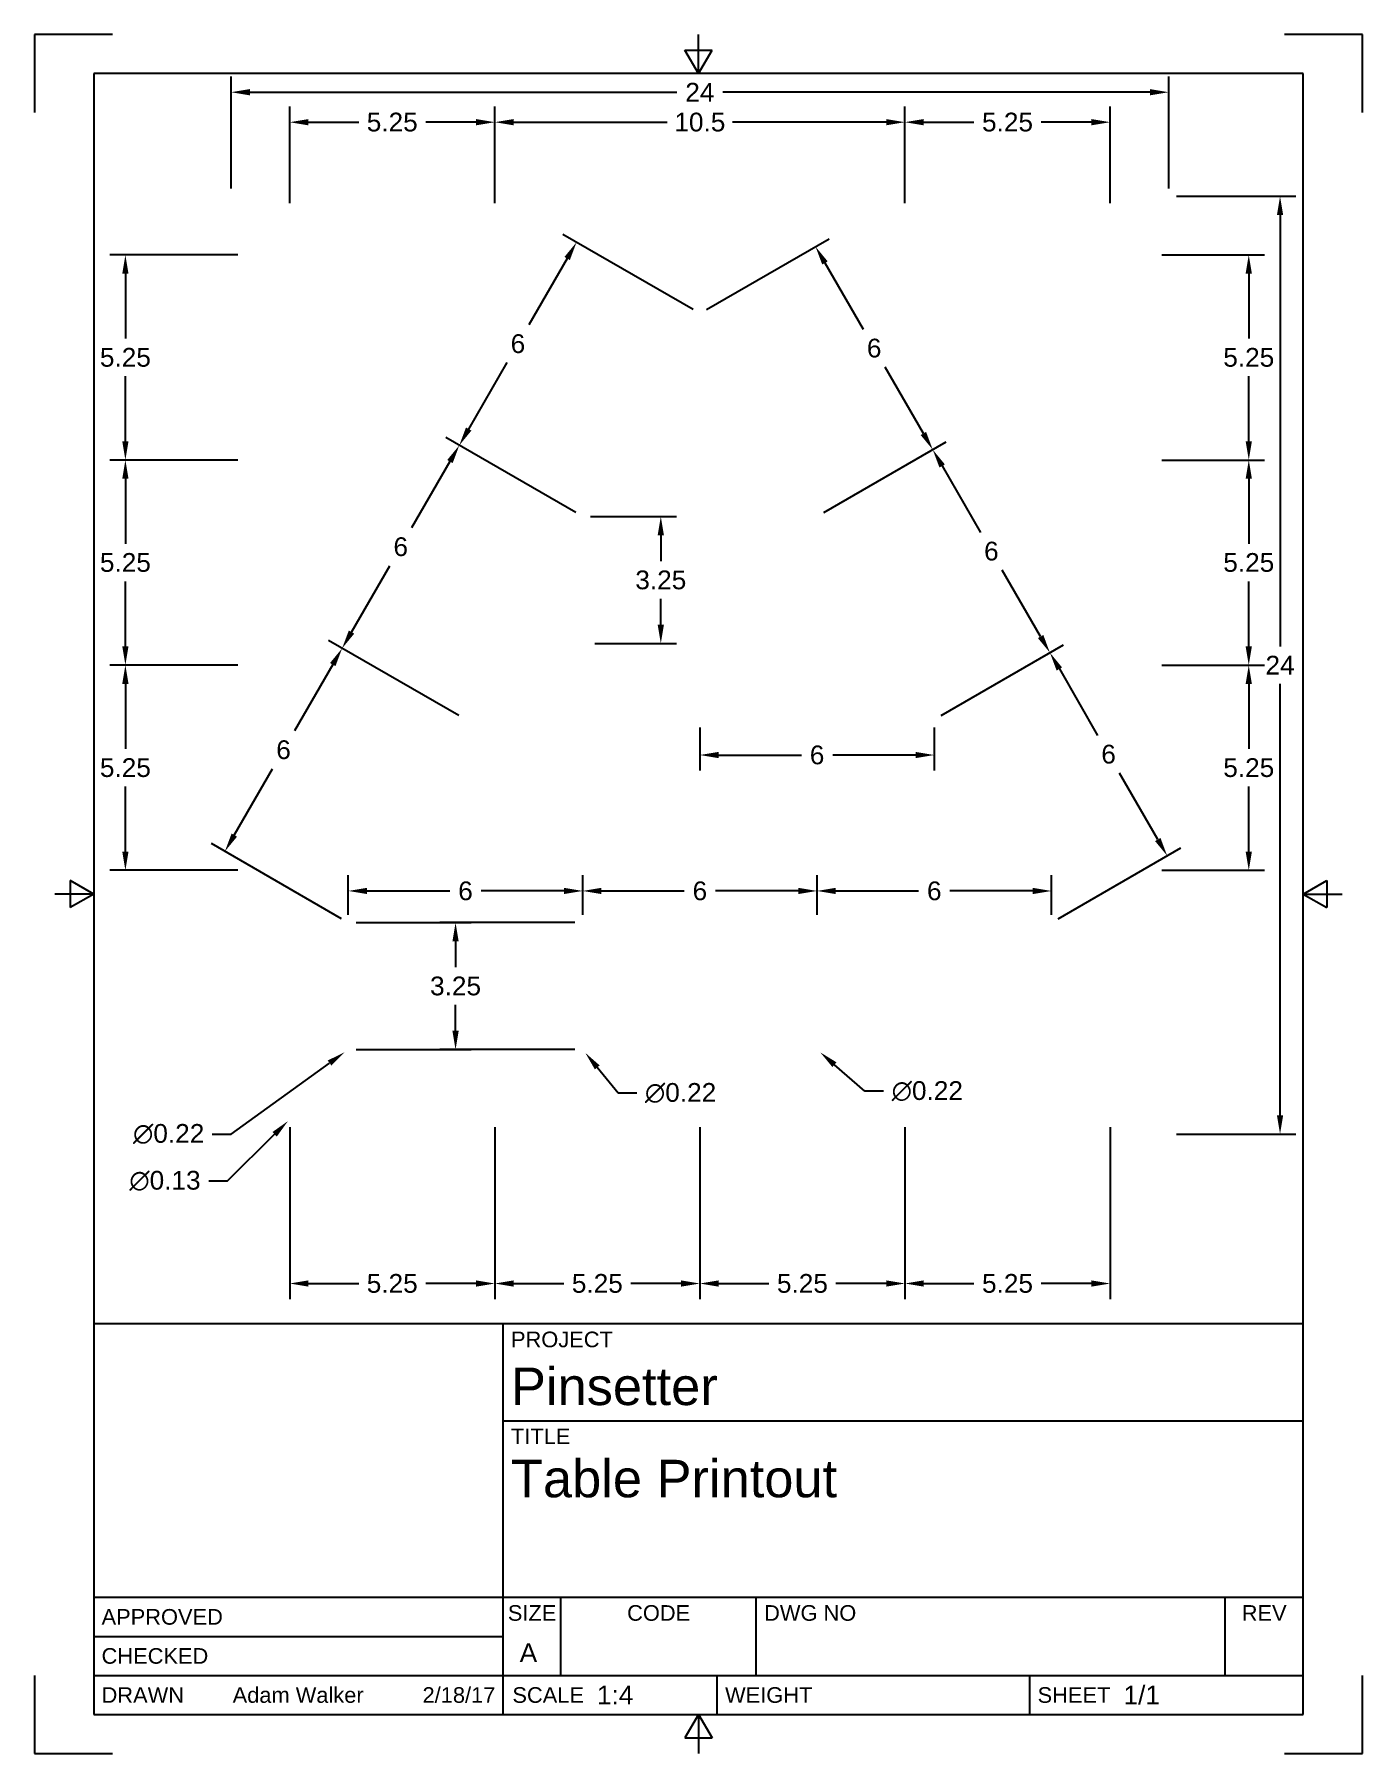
# Paper-space layout 'Sheet1' of a CAD drawing. Header units: inches. Extents: x 0 to 8.5, y 0 to 11.
import ezdxf
from ezdxf.enums import TextEntityAlignment as Align

# ---------------------------------------------------------------- set-up
doc = ezdxf.new("R2010")
doc.units = ezdxf.units.IN
doc.header["$MEASUREMENT"] = 0
doc.layers.add('Border', color=7, linetype='Continuous')
doc.layers.add('Titleblock', color=7, linetype='Continuous')
doc.layers.add('Dimensions', color=7, linetype='Continuous', lineweight=25)
doc.styles.add('FusionTitle', font='Arial Unicode.ttf')
doc.styles.get("Standard").update_dxf_attribs({"font": 'Arial.ttf'})
doc.dimstyles.get("Standard").update_dxf_attribs({"dimtxt": 0.12, "dimasz": 0.12, "dimexe": 0.1, "dimexo": 0.05, "dimgap": 0.06, "dimtad": 0, "dimtih": 1, "dimtoh": 1, "dimdsep": 46, "dimtxsty": 'Standard', "dimcen": 0, "dimclrd": 256, "dimclre": 256, "dimclrt": 256, "dimazin": 3, "dimtp": 0.01, "dimtm": 0.01000000001, "dimtfac": 1, "dimtofl": 0, "dimtmove": 0, "dimatfit": 3, "dimfxl": 1, "dimtolj": 1, "dimarcsym": 1})

psp = doc.layouts.new('Sheet1')

# ---------------------------------------------------------------- blocks, each defined once
blk = doc.blocks.new('ANSI_A(V)_SHEET')
at = {"layer": 'Border'}
for p, q in [((0.5, 11), (0, 11)), ((0, 11), (0, 10.5)), ((4.25, 10.75), (4.25, 11)), ((8.5, 11), (8, 11)), ((8.5, 10.5), (8.5, 11)), ((4.163397459621557, 10.9), (4.336602540378443, 10.9)), ((4.25, 10.75), (4.163397459621557, 10.9)), ((4.25, 10.75), (4.336602540378443, 10.9)), ((8.120000000000001, 10.75), (0.3800000000000026, 10.75)), ((0.3800000000000026, 10.75), (0.379999999999999, 0.25)), ((8.120000000000001, 0.25), (8.120000000000001, 10.75)), ((0.3800000000000026, 5.5), (0.1300000000000026, 5.5)), ((0.2300000000000004, 5.586602540378443), (0.2300000000000004, 5.413397459621557)), ((0.3800000000000026, 5.5), (0.2300000000000004, 5.586602540378443)), ((0.3800000000000026, 5.5), (0.2300000000000004, 5.413397459621557)), ((8.119999999999997, 5.5), (8.27, 5.586602540378443)), ((8.119999999999997, 5.5), (8.369999999999997, 5.5)), ((8.119999999999997, 5.5), (8.27, 5.413397459621557)), ((8.27, 5.586602540378443), (8.27, 5.413397459621557)), ((0, 0.5), (0, 0)), ((8.5, 0), (8.5, 0.5)), ((0.379999999999999, 0.25), (8.120000000000001, 0.25)), ((4.249999999999996, 0.25), (4.163397459621553, 0.09999999999999432)), ((4.249999999999996, 0.25), (4.249999999999996, 0)), ((4.249999999999996, 0.25), (4.33660254037844, 0.09999999999999432)), ((0, 0), (0.5, 0)), ((4.163397459621553, 0.09999999999999432), (4.33660254037844, 0.09999999999999432)), ((8, 0), (8.5, 0))]:
    blk.add_line(p, q, dxfattribs=at)
blk = doc.blocks.new('ANSI_TITLEBLOCK')
at = {"layer": 'Titleblock'}
for p, q in [((0, 2.5), (-7.740000000000002, 2.5)), ((-7.740000000000002, 2.5), (-7.740000000000002, 0)), ((-5.120000000000001, 0), (-5.120000000000001, 2.5)), ((0, 0), (0, 2.5)), ((-5.120000000000001, 1.88), (0, 1.88)), ((-7.740000000000002, 0.7500000000000001), (0, 0.7500000000000001)), ((-4.750000000000002, 0.25), (-4.75, 0.7500000000000001)), ((-3.5, 0.25), (-3.499999999999998, 0.7500000000000001)), ((-0.5, 0.25), (-0.4999999999999991, 0.7499999999999999)), ((-7.740000000000002, 0.5), (-5.120000000000001, 0.5)), ((-7.740000000000002, 0.25), (0, 0.25)), ((-3.75, 0), (-3.75, 0.25)), ((-1.750000000000001, 0), (-1.750000000000001, 0.25)), ((-7.740000000000002, 0), (0, 0))]:
    blk.add_line(p, q, dxfattribs=at)
at = {"layer": 'Titleblock', "style": 'FusionTitle'}
for s, p in [('PROJECT', (-5.07, 2.45)), ('TITLE', (-5.07, 1.83)), ('DWG NO', (-3.449999999999998, 0.7000000000000002))]:
    blk.add_text(s, height=0.1, dxfattribs=at).set_placement(p, align=Align.TOP_LEFT)
for s, p in [('APPROVED', (-7.690000000000001, 0.625)), ('CHECKED', (-7.690000000000001, 0.375)), ('DRAWN', (-7.690000000000001, 0.125)), ('SCALE', (-5.060956188370747, 0.125)), ('WEIGHT', (-3.699999999999999, 0.125)), ('SHEET', (-1.7, 0.125))]:
    blk.add_text(s, height=0.1, dxfattribs=at).set_placement(p, align=Align.MIDDLE_LEFT)
for s, p in [('SIZE', (-4.935, 0.7000000000000011)), ('CODE', (-4.125, 0.7000000000000002)), ('REV', (-0.25, 0.7000000000000002))]:
    blk.add_text(s, height=0.1, dxfattribs=at).set_placement(p, align=Align.TOP_CENTER)
blk.add_attdef('PROJECT', (-5.07, 1.98), '', height=0.24, dxfattribs=at)
for tag, height, p in [('TITLE_1', 0.24, (-5.07, 1.63)), ('TITLE_2', 0.24, (-5.07, 1.29)), ('TITLE_3', 0.12, (-5.07, 0.9499999999999996))]:
    blk.add_attdef(tag, text='', height=height, dxfattribs=at).set_placement(p, align=Align.TOP_LEFT)
for tag, height, p in [('APPROVED_BY', 0.1, (-6.851207210059467, 0.625)), ('CHECKED_BY', 0.1, (-6.851207210059467, 0.375)), ('DRAWN_BY', 0.1, (-6.851207210059467, 0.125)), ('SCALE', 0.12, (-4.520000000000001, 0.125)), ('WEIGHT', 0.12, (-3.100000000000001, 0.125)), ('SHEET', 0.12, (-1.150000000000001, 0.125))]:
    blk.add_attdef(tag, text='', height=height, dxfattribs=at).set_placement(p, align=Align.MIDDLE_LEFT)
for tag, p in [('APPROVED_DATE', (-5.170000000000001, 0.625)), ('CHECKED_DATE', (-5.170000000000001, 0.375)), ('DRAWN_DATE', (-5.170000000000001, 0.125))]:
    blk.add_attdef(tag, text='', height=0.1, dxfattribs=at).set_placement(p, align=Align.MIDDLE_RIGHT)
for tag, p in [('SIZE', (-4.935000000000002, 0.3)), ('CODE', (-4.125, 0.3)), ('REV', (-0.25, 0.3))]:
    blk.add_attdef(tag, text='', height=0.12, dxfattribs=at).set_placement(p, align=Align.BOTTOM_CENTER)
blk.add_attdef('DWG_NO', text='', height=0.12, dxfattribs=at).set_placement((-3.449999999999999, 0.3), align=Align.BOTTOM_LEFT)
blk = doc.blocks.new('*D16')
at = {"layer": 'Defpoints', "color": 0, "transparency": 16777216}
for p in [(1.258805869638918, 10.63), (1.258805869638918, 9.964214382540831), (7.258805790791829, 9.964214382540831)]:
    blk.add_point(p, dxfattribs=at)
at = {"layer": 'Dimensions', "lineweight": -2, "transparency": 16777216}
for p, q in [((1.258805869638918, 10.01421438254083), (1.258805869638918, 10.73)), ((7.258805790791829, 10.01421438254083), (7.258805790791829, 10.73)), ((1.378805869638918, 10.63), (4.11122056418536, 10.63)), ((7.138805790791829, 10.63), (4.406391096245387, 10.63))]:
    blk.add_line(p, q, dxfattribs=at)
at = {"layer": 'Dimensions', "transparency": 16777216}
for points in [[(1.378805869638918, 10.65), (1.378805869638918, 10.61), (1.258805869638918, 10.63)], [(7.138805790791829, 10.65), (7.138805790791829, 10.61), (7.258805790791829, 10.63)]]:
    blk.add_solid(points, dxfattribs=at)
at = {"layer": 'Dimensions', "transparency": 16777216, "insert": (4.258805830215374, 10.63), "char_height": 0.12, "attachment_point": 5}
blk.add_mtext('\\A1;24', dxfattribs=at)
blk = doc.blocks.new('*D17')
at = {"layer": 'Defpoints', "color": 0, "transparency": 16777216}
for p in [(7.258805790791829, 9.964214382540831), (7.971593485979454, 9.964214382540831), (7.258805790791826, 3.964214472651747)]:
    blk.add_point(p, dxfattribs=at)
at = {"layer": 'Dimensions', "lineweight": -2, "transparency": 16777216}
for p, q in [((7.308805790791829, 9.964214382540831), (8.071593485979454, 9.964214382540831)), ((7.971593485979454, 9.844214382540832), (7.971593485979454, 7.084214427596289)), ((7.971593485979453, 4.084214472651747), (7.971593485979454, 6.844214427596289)), ((7.308805790791826, 3.964214472651747), (8.071593485979452, 3.964214472651747))]:
    blk.add_line(p, q, dxfattribs=at)
at = {"layer": 'Dimensions', "transparency": 16777216}
for points in [[(7.951593485979455, 9.844214382540832), (7.991593485979454, 9.844214382540832), (7.971593485979454, 9.964214382540831)], [(7.951593485979454, 4.084214472651747), (7.991593485979453, 4.084214472651747), (7.971593485979453, 3.964214472651747)]]:
    blk.add_solid(points, dxfattribs=at)
at = {"layer": 'Dimensions', "transparency": 16777216, "insert": (7.971593485979453, 6.96421442759629), "char_height": 0.12, "attachment_point": 5}
blk.add_mtext('\\A1;24', dxfattribs=at)
blk = doc.blocks.new('*D18')
at = {"layer": 'Defpoints', "color": 0, "transparency": 16777216}
for p in [(7.165055790791828, 6.96421439380434), (7.771394155045797, 6.96421439380434), (7.165055790791827, 5.65171439380434)]:
    blk.add_point(p, dxfattribs=at)
at = {"layer": 'Dimensions', "lineweight": -2, "transparency": 16777216}
for p, q in [((7.215055790791828, 6.96421439380434), (7.871394155045797, 6.96421439380434)), ((7.771394155045797, 6.84421439380434), (7.771394155045797, 6.428782947692471)), ((7.771394155045797, 5.77171439380434), (7.771394155045797, 6.18714583991621)), ((7.215055790791827, 5.65171439380434), (7.871394155045796, 5.65171439380434))]:
    blk.add_line(p, q, dxfattribs=at)
at = {"layer": 'Dimensions', "transparency": 16777216}
for points in [[(7.751394155045798, 6.84421439380434), (7.791394155045797, 6.84421439380434), (7.771394155045797, 6.96421439380434)], [(7.751394155045797, 5.77171439380434), (7.791394155045796, 5.77171439380434), (7.771394155045797, 5.65171439380434)]]:
    blk.add_solid(points, dxfattribs=at)
at = {"layer": 'Dimensions', "transparency": 16777216, "insert": (7.771394155045796, 6.307964393804341), "char_height": 0.12, "attachment_point": 5}
blk.add_mtext('\\A1;5.25', dxfattribs=at)
blk = doc.blocks.new('*D19')
at = {"layer": 'Defpoints', "color": 0, "transparency": 16777216}
for p in [(7.165055790791827, 8.27671439380434), (7.165055790791828, 6.96421439380434), (7.771394155045797, 6.96421439380434)]:
    blk.add_point(p, dxfattribs=at)
at = {"layer": 'Dimensions', "lineweight": -2, "transparency": 16777216}
for p, q in [((7.215055790791827, 8.27671439380434), (7.871394155045797, 8.27671439380434)), ((7.771394155045797, 8.156714393804341), (7.771394155045797, 7.741282947692471)), ((7.771394155045797, 7.08421439380434), (7.771394155045797, 7.49964583991621)), ((7.215055790791828, 6.96421439380434), (7.871394155045797, 6.96421439380434))]:
    blk.add_line(p, q, dxfattribs=at)
at = {"layer": 'Dimensions', "transparency": 16777216}
for points in [[(7.751394155045798, 8.156714393804341), (7.791394155045797, 8.156714393804341), (7.771394155045797, 8.27671439380434)], [(7.751394155045798, 7.08421439380434), (7.791394155045797, 7.08421439380434), (7.771394155045797, 6.96421439380434)]]:
    blk.add_solid(points, dxfattribs=at)
at = {"layer": 'Dimensions', "transparency": 16777216, "insert": (7.771394155045797, 7.620464393804341), "char_height": 0.12, "attachment_point": 5}
blk.add_mtext('\\A1;5.25', dxfattribs=at)
blk = doc.blocks.new('*D20')
at = {"layer": 'Defpoints', "color": 0, "transparency": 16777216}
for p in [(7.165055790791828, 9.58921439380434), (7.165055790791827, 8.27671439380434), (7.771394155045797, 8.27671439380434)]:
    blk.add_point(p, dxfattribs=at)
at = {"layer": 'Dimensions', "lineweight": -2, "transparency": 16777216}
for p, q in [((7.215055790791828, 9.58921439380434), (7.871394155045797, 9.58921439380434)), ((7.771394155045797, 9.469214393804341), (7.771394155045797, 9.053782947692472)), ((7.771394155045797, 8.39671439380434), (7.771394155045797, 8.812145839916209)), ((7.215055790791827, 8.27671439380434), (7.871394155045797, 8.27671439380434))]:
    blk.add_line(p, q, dxfattribs=at)
at = {"layer": 'Dimensions', "transparency": 16777216}
for points in [[(7.751394155045798, 9.469214393804341), (7.791394155045797, 9.469214393804341), (7.771394155045797, 9.58921439380434)], [(7.751394155045798, 8.39671439380434), (7.791394155045797, 8.39671439380434), (7.771394155045797, 8.27671439380434)]]:
    blk.add_solid(points, dxfattribs=at)
at = {"layer": 'Dimensions', "transparency": 16777216, "insert": (7.771394155045797, 8.932964393804342), "char_height": 0.12, "attachment_point": 5}
blk.add_mtext('\\A1;5.25', dxfattribs=at)
blk = doc.blocks.new('*D21')
at = {"layer": 'Defpoints', "color": 0, "transparency": 16777216}
for p in [(0.5824180272414665, 6.96421439380434), (1.352555790791829, 6.96421439380434), (1.352555790791828, 5.65171439380434)]:
    blk.add_point(p, dxfattribs=at)
at = {"layer": 'Dimensions', "lineweight": -2, "transparency": 16777216}
for p, q in [((1.302555790791829, 6.96421439380434), (0.4824180272414665, 6.96421439380434)), ((0.5824180272414665, 6.84421439380434), (0.5824180272414664, 6.428782947692471)), ((0.5824180272414663, 5.77171439380434), (0.5824180272414663, 6.18714583991621)), ((1.302555790791828, 5.65171439380434), (0.4824180272414663, 5.65171439380434))]:
    blk.add_line(p, q, dxfattribs=at)
at = {"layer": 'Dimensions', "transparency": 16777216}
for points in [[(0.5624180272414665, 6.84421439380434), (0.6024180272414665, 6.84421439380434), (0.5824180272414665, 6.96421439380434)], [(0.5624180272414663, 5.77171439380434), (0.6024180272414663, 5.77171439380434), (0.5824180272414662, 5.65171439380434)]]:
    blk.add_solid(points, dxfattribs=at)
at = {"layer": 'Dimensions', "transparency": 16777216, "insert": (0.5824180272414653, 6.30796439380434), "char_height": 0.12, "attachment_point": 5}
blk.add_mtext('\\A1;5.25', dxfattribs=at)
blk = doc.blocks.new('*D22')
at = {"layer": 'Defpoints', "color": 0, "transparency": 16777216}
for p in [(0.5824180272414669, 8.27671439380434), (1.352555790791828, 8.27671439380434), (1.352555790791829, 6.96421439380434)]:
    blk.add_point(p, dxfattribs=at)
at = {"layer": 'Dimensions', "lineweight": -2, "transparency": 16777216}
for p, q in [((1.302555790791828, 8.27671439380434), (0.4824180272414668, 8.27671439380434)), ((0.5824180272414667, 8.156714393804341), (0.5824180272414666, 7.741282947692471)), ((0.5824180272414665, 7.08421439380434), (0.5824180272414666, 7.49964583991621)), ((1.302555790791829, 6.96421439380434), (0.4824180272414665, 6.96421439380434))]:
    blk.add_line(p, q, dxfattribs=at)
at = {"layer": 'Dimensions', "transparency": 16777216}
for points in [[(0.5624180272414667, 8.156714393804341), (0.6024180272414668, 8.156714393804341), (0.5824180272414669, 8.27671439380434)], [(0.5624180272414665, 7.08421439380434), (0.6024180272414665, 7.08421439380434), (0.5824180272414665, 6.96421439380434)]]:
    blk.add_solid(points, dxfattribs=at)
at = {"layer": 'Dimensions', "transparency": 16777216, "insert": (0.5824180272414654, 7.62046439380434), "char_height": 0.12, "attachment_point": 5}
blk.add_mtext('\\A1;5.25', dxfattribs=at)
blk = doc.blocks.new('*D23')
at = {"layer": 'Defpoints', "color": 0, "transparency": 16777216}
for p in [(1.352555790791829, 9.58921439380434), (0.5824180272414669, 8.27671439380434), (1.352555790791828, 8.27671439380434)]:
    blk.add_point(p, dxfattribs=at)
at = {"layer": 'Dimensions', "lineweight": -2, "transparency": 16777216}
for p, q in [((1.302555790791829, 9.58921439380434), (0.4824180272414671, 9.58921439380434)), ((0.5824180272414671, 9.469214393804341), (0.582418027241467, 9.053782947692472)), ((0.5824180272414669, 8.39671439380434), (0.582418027241467, 8.812145839916209)), ((1.302555790791828, 8.27671439380434), (0.4824180272414668, 8.27671439380434))]:
    blk.add_line(p, q, dxfattribs=at)
at = {"layer": 'Dimensions', "transparency": 16777216}
for points in [[(0.5624180272414671, 9.469214393804341), (0.6024180272414671, 9.469214393804341), (0.5824180272414671, 9.58921439380434)], [(0.5624180272414668, 8.39671439380434), (0.6024180272414669, 8.39671439380434), (0.5824180272414669, 8.27671439380434)]]:
    blk.add_solid(points, dxfattribs=at)
at = {"layer": 'Dimensions', "transparency": 16777216, "insert": (0.5824180272414655, 8.93296439380434), "char_height": 0.12, "attachment_point": 5}
blk.add_mtext('\\A1;5.25', dxfattribs=at)
blk = doc.blocks.new('*D24')
at = {"layer": 'Defpoints', "color": 0, "transparency": 16777216}
for p in [(2.946305869638919, 10.43815090850755), (1.633805869638919, 9.87046447265162), (2.946305869638919, 9.87046447265162)]:
    blk.add_point(p, dxfattribs=at)
at = {"layer": 'Dimensions', "lineweight": -2, "transparency": 16777216}
for p, q in [((1.633805869638919, 9.92046447265162), (1.633805869638919, 10.53815090850755)), ((2.946305869638919, 9.92046447265162), (2.946305869638919, 10.53815090850755)), ((1.753805869638919, 10.43815090850755), (2.075349184782166, 10.43815090850755)), ((2.826305869638919, 10.43815090850755), (2.504762554495672, 10.43815090850755))]:
    blk.add_line(p, q, dxfattribs=at)
at = {"layer": 'Dimensions', "transparency": 16777216}
for points in [[(1.753805869638919, 10.45815090850755), (1.753805869638919, 10.41815090850755), (1.633805869638919, 10.43815090850755)], [(2.826305869638919, 10.45815090850755), (2.826305869638919, 10.41815090850755), (2.946305869638919, 10.43815090850755)]]:
    blk.add_solid(points, dxfattribs=at)
at = {"layer": 'Dimensions', "transparency": 16777216, "insert": (2.290055869638919, 10.43815090850755), "char_height": 0.12, "attachment_point": 5}
blk.add_mtext('\\A1;5.25', dxfattribs=at)
blk = doc.blocks.new('*D25')
at = {"layer": 'Defpoints', "color": 0, "transparency": 16777216}
for p in [(2.946305869638919, 10.43815090850755), (2.946305869638919, 9.87046447265162), (5.571305869638918, 9.87046447265162)]:
    blk.add_point(p, dxfattribs=at)
at = {"layer": 'Dimensions', "lineweight": -2, "transparency": 16777216}
for p, q in [((2.946305869638919, 9.92046447265162), (2.946305869638919, 10.53815090850755)), ((5.571305869638918, 9.92046447265162), (5.571305869638918, 10.53815090850755)), ((3.066305869638919, 10.43815090850755), (4.049010508110951, 10.43815090850755)), ((5.451305869638918, 10.43815090850755), (4.468601231166885, 10.43815090850755))]:
    blk.add_line(p, q, dxfattribs=at)
at = {"layer": 'Dimensions', "transparency": 16777216}
for points in [[(3.066305869638919, 10.45815090850755), (3.066305869638919, 10.41815090850755), (2.946305869638919, 10.43815090850755)], [(5.451305869638918, 10.45815090850755), (5.451305869638918, 10.41815090850755), (5.571305869638918, 10.43815090850755)]]:
    blk.add_solid(points, dxfattribs=at)
at = {"layer": 'Dimensions', "transparency": 16777216, "insert": (4.258805869638918, 10.43815090850755), "char_height": 0.12, "attachment_point": 5}
blk.add_mtext('\\A1;10.5', dxfattribs=at)
blk = doc.blocks.new('*D26')
at = {"layer": 'Defpoints', "color": 0, "transparency": 16777216}
for p in [(5.571305869638918, 10.43815090850755), (5.571305869638918, 9.87046447265162), (6.883805790791829, 9.87046447265162)]:
    blk.add_point(p, dxfattribs=at)
at = {"layer": 'Dimensions', "lineweight": -2, "transparency": 16777216}
for p, q in [((5.571305869638918, 9.92046447265162), (5.571305869638918, 10.53815090850755)), ((6.883805790791829, 9.92046447265162), (6.883805790791829, 10.53815090850755)), ((5.691305869638918, 10.43815090850755), (6.01284914535862, 10.43815090850755)), ((6.763805790791829, 10.43815090850755), (6.442262515072127, 10.43815090850755))]:
    blk.add_line(p, q, dxfattribs=at)
at = {"layer": 'Dimensions', "transparency": 16777216}
for points in [[(5.691305869638918, 10.45815090850755), (5.691305869638918, 10.41815090850755), (5.571305869638918, 10.43815090850755)], [(6.763805790791829, 10.45815090850755), (6.763805790791829, 10.41815090850755), (6.883805790791829, 10.43815090850755)]]:
    blk.add_solid(points, dxfattribs=at)
at = {"layer": 'Dimensions', "transparency": 16777216, "insert": (6.227555830215374, 10.43815090850755), "char_height": 0.12, "attachment_point": 5}
blk.add_mtext('\\A1;5.25', dxfattribs=at)
blk = doc.blocks.new('*D27')
at = {"layer": 'Defpoints', "color": 0, "transparency": 16777216}
for p in [(4.258805869638917, 9.214214382540701), (5.749164967964727, 8.342622801578948), (5.008805869638916, 7.915176276863675)]:
    blk.add_point(p, dxfattribs=at)
at = {"layer": 'Dimensions', "lineweight": -2, "transparency": 16777216}
for p, q in [((4.302107139828142, 9.239214382540696), (5.08576750834318, 9.691660907255965)), ((5.059164967964716, 9.537737858801837), (5.304410343354334, 9.112960408305593)), ((5.689164967964741, 8.44654585003309), (5.443919592575122, 8.871323300529331)), ((5.052107139828143, 7.94017627686367), (5.835767508343178, 8.392622801578938))]:
    blk.add_line(p, q, dxfattribs=at)
at = {"layer": 'Dimensions', "transparency": 16777216}
for points in [[(5.076485476040406, 9.547737858801835), (5.041844459889028, 9.527737858801839), (4.999164967964729, 9.641660907255975)], [(5.706485476040431, 8.456545850033086), (5.671844459889051, 8.436545850033092), (5.749164967964727, 8.342622801578948)]]:
    blk.add_solid(points, dxfattribs=at)
at = {"layer": 'Dimensions', "transparency": 16777216, "insert": (5.374164967964727, 8.992141854417463), "char_height": 0.12, "attachment_point": 5}
blk.add_mtext('\\A1;6', dxfattribs=at)
blk = doc.blocks.new('*D28')
at = {"layer": 'Defpoints', "color": 0, "transparency": 16777216}
for p in [(5.749164967964662, 8.342622801579061), (5.008805869638916, 7.915176276863676), (5.758805869638915, 6.616138171187103)]:
    blk.add_point(p, dxfattribs=at)
at = {"layer": 'Dimensions', "lineweight": -2, "transparency": 16777216}
for p, q in [((5.052107139828139, 7.940176276863677), (5.835767508343104, 8.392622801579062)), ((5.809164967964665, 8.23869975312493), (6.054410343354244, 7.813922302628905)), ((6.439164967964658, 7.147507744356618), (6.19391959257508, 7.572285194852642)), ((5.802107139828138, 6.641138171187103), (6.585767508343103, 7.093584695902489))]:
    blk.add_line(p, q, dxfattribs=at)
at = {"layer": 'Dimensions', "transparency": 16777216}
for points in [[(5.826485476040353, 8.24869975312493), (5.791844459888976, 8.22869975312493), (5.749164967964662, 8.342622801579061)], [(6.456485476040346, 7.157507744356619), (6.42184445988897, 7.137507744356618), (6.499164967964661, 7.043584695902487)]]:
    blk.add_solid(points, dxfattribs=at)
at = {"layer": 'Dimensions', "transparency": 16777216, "insert": (6.12416496796466, 7.693103748740775), "char_height": 0.12, "attachment_point": 5}
blk.add_mtext('\\A1;6', dxfattribs=at)
blk = doc.blocks.new('*D29')
at = {"layer": 'Defpoints', "color": 0, "transparency": 16777216}
for p in [(6.499164967964661, 7.043584695902487), (5.758805869638915, 6.616138171187103), (6.508805869638916, 5.31710006551053)]:
    blk.add_point(p, dxfattribs=at)
at = {"layer": 'Dimensions', "lineweight": -2, "transparency": 16777216}
for p, q in [((5.802107139828138, 6.641138171187103), (6.585767508343103, 7.093584695902489)), ((6.559164967964664, 6.939661647448356), (6.804410343354243, 6.514884196952331)), ((7.189164967964657, 5.848469638680045), (6.943919592575079, 6.27324708917607)), ((6.552107139828138, 5.342100065510532), (7.335767508343102, 5.794546590225917))]:
    blk.add_line(p, q, dxfattribs=at)
at = {"layer": 'Dimensions', "transparency": 16777216}
for points in [[(6.576485476040352, 6.949661647448357), (6.541844459888975, 6.929661647448357), (6.499164967964661, 7.043584695902487)], [(7.206485476040345, 5.858469638680046), (7.171844459888968, 5.838469638680046), (7.24916496796466, 5.744546590225914)]]:
    blk.add_solid(points, dxfattribs=at)
at = {"layer": 'Dimensions', "transparency": 16777216, "insert": (6.874164967964659, 6.394065643064202), "char_height": 0.12, "attachment_point": 5}
blk.add_mtext('\\A1;6', dxfattribs=at)
blk = doc.blocks.new('*D30')
at = {"layer": 'Defpoints', "color": 0, "transparency": 16777216}
for p in [(4.258805869638918, 9.214214382540701), (2.71942233970357, 8.370927070365575), (3.508805869638918, 7.915176276863675)]:
    blk.add_point(p, dxfattribs=at)
at = {"layer": 'Dimensions', "lineweight": -2, "transparency": 16777216}
for p, q in [((4.215504599449693, 9.239214382540696), (3.382819799325119, 9.719965176042592)), ((3.409422339703583, 9.566042127588464), (3.164176964313963, 9.14126467709222)), ((2.779422339703557, 8.474850118819715), (3.024667715093177, 8.899627569315959)), ((3.465504599449693, 7.94017627686367), (2.632819799325119, 8.420927070365565))]:
    blk.add_line(p, q, dxfattribs=at)
at = {"layer": 'Dimensions', "transparency": 16777216}
for points in [[(3.392101831627893, 9.576042127588462), (3.426742847779273, 9.556042127588466), (3.46942233970357, 9.669965176042602)], [(2.762101831627867, 8.484850118819713), (2.796742847779247, 8.464850118819717), (2.71942233970357, 8.370927070365575)]]:
    blk.add_solid(points, dxfattribs=at)
at = {"layer": 'Dimensions', "transparency": 16777216, "insert": (3.09442233970357, 9.02044612320409), "char_height": 0.12, "attachment_point": 5}
blk.add_mtext('\\A1;6', dxfattribs=at)
blk = doc.blocks.new('*D31')
at = {"layer": 'Defpoints', "color": 0, "transparency": 16777216}
for p in [(3.508805869638918, 7.915176276863676), (1.96942233970364, 7.071888964689123), (2.758805869638917, 6.616138171187103)]:
    blk.add_point(p, dxfattribs=at)
at = {"layer": 'Dimensions', "lineweight": -2, "transparency": 16777216}
for p, q in [((3.465504599449697, 7.940176276863678), (2.632819799325198, 8.420927070365698)), ((2.659422339703638, 8.267004021911566), (2.414176964314059, 7.842226571415541)), ((2.029422339703643, 7.175812013143254), (2.274667715093222, 7.600589463639279)), ((2.715504599449696, 6.641138171187103), (1.882819799325197, 7.121888964689125))]:
    blk.add_line(p, q, dxfattribs=at)
at = {"layer": 'Dimensions', "transparency": 16777216}
for points in [[(2.64210183162795, 8.277004021911566), (2.676742847779327, 8.257004021911564), (2.719422339703641, 8.370927070365695)], [(2.012101831627954, 7.185812013143254), (2.046742847779331, 7.165812013143253), (1.96942233970364, 7.071888964689123)]]:
    blk.add_solid(points, dxfattribs=at)
at = {"layer": 'Dimensions', "transparency": 16777216, "insert": (2.344422339703642, 7.72140801752741), "char_height": 0.12, "attachment_point": 5}
blk.add_mtext('\\A1;6', dxfattribs=at)
blk = doc.blocks.new('*D32')
at = {"layer": 'Defpoints', "color": 0, "transparency": 16777216}
for p in [(2.758805869638918, 6.616138171187104), (1.219422339703639, 5.772850859012552), (2.008805869638917, 5.31710006551053)]:
    blk.add_point(p, dxfattribs=at)
at = {"layer": 'Dimensions', "lineweight": -2, "transparency": 16777216}
for p, q in [((2.715504599449697, 6.641138171187105), (1.882819799325198, 7.121888964689127)), ((1.909422339703638, 6.967965916234993), (1.664176964314059, 6.54318846573897)), ((1.279422339703642, 5.876773907466682), (1.524667715093222, 6.301551357962707)), ((1.965504599449695, 5.342100065510532), (1.132819799325196, 5.822850859012554))]:
    blk.add_line(p, q, dxfattribs=at)
at = {"layer": 'Dimensions', "transparency": 16777216}
for points in [[(1.892101831627949, 6.977965916234993), (1.926742847779326, 6.957965916234992), (1.969422339703641, 7.071888964689125)], [(1.262101831627953, 5.886773907466682), (1.29674284777933, 5.866773907466682), (1.219422339703639, 5.772850859012552)]]:
    blk.add_solid(points, dxfattribs=at)
at = {"layer": 'Dimensions', "transparency": 16777216, "insert": (1.594422339703641, 6.422369911850838), "char_height": 0.12, "attachment_point": 5}
blk.add_mtext('\\A1;6', dxfattribs=at)
blk = doc.blocks.new('*D33')
at = {"layer": 'Defpoints', "color": 0, "transparency": 16777216}
for p in [(3.508805847111177, 5.519503942476128), (2.008805869638917, 5.31710006551053), (3.508805847111177, 5.31710006551053)]:
    blk.add_point(p, dxfattribs=at)
at = {"layer": 'Dimensions', "lineweight": -2, "transparency": 16777216}
for p, q in [((2.008805869638917, 5.36710006551053), (2.008805869638917, 5.619503942476127)), ((3.508805847111177, 5.36710006551053), (3.508805847111177, 5.619503942476127)), ((2.128805869638917, 5.519503942476128), (2.658696717856629, 5.519503942476128)), ((3.388805847111177, 5.519503942476128), (2.858914998893464, 5.519503942476128))]:
    blk.add_line(p, q, dxfattribs=at)
at = {"layer": 'Dimensions', "transparency": 16777216}
for points in [[(2.128805869638917, 5.539503942476127), (2.128805869638917, 5.499503942476128), (2.008805869638917, 5.519503942476128)], [(3.388805847111177, 5.539503942476127), (3.388805847111177, 5.499503942476128), (3.508805847111177, 5.519503942476128)]]:
    blk.add_solid(points, dxfattribs=at)
at = {"layer": 'Dimensions', "transparency": 16777216, "insert": (2.758805858375047, 5.519503942476128), "char_height": 0.12, "attachment_point": 5}
blk.add_mtext('\\A1;6', dxfattribs=at)
blk = doc.blocks.new('*D34')
at = {"layer": 'Defpoints', "color": 0, "transparency": 16777216}
for p in [(5.008805824583437, 5.519503942476128), (3.508805847111177, 5.31710006551053), (5.008805824583437, 5.31710006551053)]:
    blk.add_point(p, dxfattribs=at)
at = {"layer": 'Dimensions', "lineweight": -2, "transparency": 16777216}
for p, q in [((3.508805847111177, 5.36710006551053), (3.508805847111177, 5.619503942476127)), ((5.008805824583437, 5.36710006551053), (5.008805824583437, 5.619503942476127)), ((3.628805847111177, 5.519503942476128), (4.15869669532889, 5.519503942476128)), ((4.888805824583437, 5.519503942476128), (4.358914976365724, 5.519503942476128))]:
    blk.add_line(p, q, dxfattribs=at)
at = {"layer": 'Dimensions', "transparency": 16777216}
for points in [[(3.628805847111177, 5.539503942476127), (3.628805847111177, 5.499503942476128), (3.508805847111177, 5.519503942476128)], [(4.888805824583437, 5.539503942476127), (4.888805824583437, 5.499503942476128), (5.008805824583437, 5.519503942476128)]]:
    blk.add_solid(points, dxfattribs=at)
at = {"layer": 'Dimensions', "transparency": 16777216, "insert": (4.258805835847307, 5.519503942476128), "char_height": 0.12, "attachment_point": 5}
blk.add_mtext('\\A1;6', dxfattribs=at)
blk = doc.blocks.new('*D35')
at = {"layer": 'Defpoints', "color": 0, "transparency": 16777216}
for p in [(5.008805824583437, 5.519503942476128), (5.008805824583437, 5.31710006551053), (6.508805869638916, 5.31710006551053)]:
    blk.add_point(p, dxfattribs=at)
at = {"layer": 'Dimensions', "lineweight": -2, "transparency": 16777216}
for p, q in [((5.008805824583437, 5.36710006551053), (5.008805824583437, 5.619503942476127)), ((6.508805869638916, 5.36710006551053), (6.508805869638916, 5.619503942476127)), ((5.128805824583437, 5.519503942476128), (5.658696706592759, 5.519503942476128)), ((6.388805869638916, 5.519503942476128), (5.858914987629594, 5.519503942476128))]:
    blk.add_line(p, q, dxfattribs=at)
at = {"layer": 'Dimensions', "transparency": 16777216}
for points in [[(5.128805824583437, 5.539503942476127), (5.128805824583437, 5.499503942476128), (5.008805824583437, 5.519503942476128)], [(6.388805869638916, 5.539503942476127), (6.388805869638916, 5.499503942476128), (6.508805869638916, 5.519503942476128)]]:
    blk.add_solid(points, dxfattribs=at)
at = {"layer": 'Dimensions', "transparency": 16777216, "insert": (5.758805847111176, 5.519503942476128), "char_height": 0.12, "attachment_point": 5}
blk.add_mtext('\\A1;6', dxfattribs=at)
blk = doc.blocks.new('*D36')
at = {"layer": 'Defpoints', "color": 0, "transparency": 16777216}
for p in [(4.258805869638917, 6.616138171187103), (5.758805869638916, 6.616138171187103), (5.758805869638916, 6.389208726248903)]:
    blk.add_point(p, dxfattribs=at)
at = {"layer": 'Dimensions', "lineweight": -2, "transparency": 16777216}
for p, q in [((4.258805869638917, 6.566138171187103), (4.258805869638917, 6.289208726248903)), ((5.758805869638916, 6.566138171187103), (5.758805869638916, 6.289208726248903)), ((4.378805869638917, 6.389208726248903), (4.908696729120499, 6.389208726248903)), ((5.638805869638916, 6.389208726248903), (5.108915010157333, 6.389208726248903))]:
    blk.add_line(p, q, dxfattribs=at)
at = {"layer": 'Dimensions', "transparency": 16777216}
for points in [[(4.378805869638917, 6.409208726248902), (4.378805869638917, 6.369208726248903), (4.258805869638917, 6.389208726248903)], [(5.638805869638916, 6.409208726248902), (5.638805869638916, 6.369208726248903), (5.758805869638916, 6.389208726248903)]]:
    blk.add_solid(points, dxfattribs=at)
at = {"layer": 'Dimensions', "transparency": 16777216, "insert": (5.008805869638916, 6.389208726248903), "char_height": 0.12, "attachment_point": 5}
blk.add_mtext('\\A1;6', dxfattribs=at)
blk = doc.blocks.new('*D38')
at = {"layer": 'Defpoints', "color": 0, "transparency": 16777216}
for p in [(4.258805869638916, 4.057964472651619), (5.571305869638916, 4.057964472651619), (4.258805869638916, 3.007779386171868)]:
    blk.add_point(p, dxfattribs=at)
at = {"layer": 'Dimensions', "lineweight": -2, "transparency": 16777216}
for p, q in [((4.258805869638916, 4.007964472651619), (4.258805869638916, 2.907779386171868)), ((5.571305869638916, 4.007964472651619), (5.571305869638916, 2.907779386171868)), ((4.378805869638916, 3.007779386171868), (4.700349184782163, 3.007779386171868)), ((5.451305869638916, 3.007779386171868), (5.129762554495669, 3.007779386171868))]:
    blk.add_line(p, q, dxfattribs=at)
at = {"layer": 'Dimensions', "transparency": 16777216}
for points in [[(4.378805869638916, 3.027779386171868), (4.378805869638916, 2.987779386171868), (4.258805869638916, 3.007779386171868)], [(5.451305869638916, 3.027779386171868), (5.451305869638916, 2.987779386171868), (5.571305869638916, 3.007779386171868)]]:
    blk.add_solid(points, dxfattribs=at)
at = {"layer": 'Dimensions', "transparency": 16777216, "insert": (4.915055869638916, 3.007779386171868), "char_height": 0.12, "attachment_point": 5}
blk.add_mtext('\\A1;5.25', dxfattribs=at)
blk = doc.blocks.new('*D39')
at = {"layer": 'Defpoints', "color": 0, "transparency": 16777216}
for p in [(2.946305869638916, 4.057964472651619), (4.258805869638916, 4.057964472651619), (2.946305869638916, 3.007779386171868)]:
    blk.add_point(p, dxfattribs=at)
at = {"layer": 'Dimensions', "lineweight": -2, "transparency": 16777216}
for p, q in [((2.946305869638916, 4.007964472651619), (2.946305869638916, 2.907779386171868)), ((4.258805869638916, 4.007964472651619), (4.258805869638916, 2.907779386171868)), ((3.066305869638916, 3.007779386171868), (3.387849184782163, 3.007779386171868)), ((4.138805869638916, 3.007779386171868), (3.817262554495669, 3.007779386171868))]:
    blk.add_line(p, q, dxfattribs=at)
at = {"layer": 'Dimensions', "transparency": 16777216}
for points in [[(3.066305869638916, 3.027779386171868), (3.066305869638916, 2.987779386171868), (2.946305869638916, 3.007779386171868)], [(4.138805869638916, 3.027779386171868), (4.138805869638916, 2.987779386171868), (4.258805869638916, 3.007779386171868)]]:
    blk.add_solid(points, dxfattribs=at)
at = {"layer": 'Dimensions', "transparency": 16777216, "insert": (3.602555869638916, 3.007779386171868), "char_height": 0.12, "attachment_point": 5}
blk.add_mtext('\\A1;5.25', dxfattribs=at)
blk = doc.blocks.new('*D40')
at = {"layer": 'Defpoints', "color": 0, "transparency": 16777216}
for p in [(1.633805869638916, 4.057964472651619), (2.946305869638916, 4.057964472651619), (1.633805869638916, 3.007779386171868)]:
    blk.add_point(p, dxfattribs=at)
at = {"layer": 'Dimensions', "lineweight": -2, "transparency": 16777216}
for p, q in [((1.633805869638916, 4.007964472651619), (1.633805869638916, 2.907779386171868)), ((2.946305869638916, 4.007964472651619), (2.946305869638916, 2.907779386171868)), ((1.753805869638916, 3.007779386171868), (2.075349184782163, 3.007779386171868)), ((2.826305869638916, 3.007779386171868), (2.504762554495669, 3.007779386171868))]:
    blk.add_line(p, q, dxfattribs=at)
at = {"layer": 'Dimensions', "transparency": 16777216}
for points in [[(1.753805869638916, 3.027779386171868), (1.753805869638916, 2.987779386171868), (1.633805869638916, 3.007779386171868)], [(2.826305869638916, 3.027779386171868), (2.826305869638916, 2.987779386171868), (2.946305869638916, 3.007779386171868)]]:
    blk.add_solid(points, dxfattribs=at)
at = {"layer": 'Dimensions', "transparency": 16777216, "insert": (2.290055869638916, 3.007779386171868), "char_height": 0.12, "attachment_point": 5}
blk.add_mtext('\\A1;5.25', dxfattribs=at)
blk = doc.blocks.new('*D41')
at = {"layer": 'Defpoints', "color": 0, "transparency": 16777216}
for p in [(5.571305869638916, 4.057964472651619), (6.883805790791826, 4.057964472651619), (6.883805790791826, 3.007779386171868)]:
    blk.add_point(p, dxfattribs=at)
at = {"layer": 'Dimensions', "lineweight": -2, "transparency": 16777216}
for p, q in [((5.571305869638916, 4.007964472651619), (5.571305869638916, 2.907779386171868)), ((6.883805790791826, 4.007964472651619), (6.883805790791826, 2.907779386171868)), ((5.691305869638916, 3.007779386171868), (6.012849145358618, 3.007779386171868)), ((6.763805790791826, 3.007779386171868), (6.442262515072124, 3.007779386171868))]:
    blk.add_line(p, q, dxfattribs=at)
at = {"layer": 'Dimensions', "transparency": 16777216}
for points in [[(5.691305869638916, 3.027779386171868), (5.691305869638916, 2.987779386171868), (5.571305869638916, 3.007779386171868)], [(6.763805790791826, 3.027779386171868), (6.763805790791826, 2.987779386171868), (6.883805790791826, 3.007779386171868)]]:
    blk.add_solid(points, dxfattribs=at)
at = {"layer": 'Dimensions', "transparency": 16777216, "insert": (6.227555830215371, 3.007779386171868), "char_height": 0.12, "attachment_point": 5}
blk.add_mtext('\\A1;5.25', dxfattribs=at)
blk = doc.blocks.new('*D42')
at = {"layer": 'Defpoints', "color": 0, "transparency": 16777216}
for p in [(2.030990852062954, 4.520584658683699), (1.986620887214878, 4.488615472337617)]:
    blk.add_point(p, dxfattribs=at)
at = {"layer": 'Dimensions', "lineweight": -2, "transparency": 16777216}
for p, q in [((1.258805869638903, 3.964214472651625), (1.889260507205385, 4.418465943441071)), ((1.138805869638895, 3.964214472651624), (1.258805869638903, 3.964214472651625))]:
    blk.add_line(p, q, dxfattribs=at)
at = {"layer": 'Dimensions', "transparency": 16777216}
blk.add_solid([(1.877568919055961, 4.434692673442653), (1.90095209535481, 4.402239213439489), (1.986620887214878, 4.488615472337617)], dxfattribs=at)
at = {"layer": 'Dimensions', "transparency": 16777216, "insert": (0.8594334276197955, 3.964214472651625), "char_height": 0.12, "attachment_point": 5}
blk.add_mtext('\\A1;∅0.22', dxfattribs=at)
blk = doc.blocks.new('*D43')
at = {"layer": 'Defpoints', "color": 0, "transparency": 16777216}
for p in [(1.622694937971439, 4.046978671703219), (1.644916801306394, 4.068950273600274)]:
    blk.add_point(p, dxfattribs=at)
at = {"layer": 'Dimensions', "lineweight": -2, "transparency": 16777216}
for p, q in [((1.235969048173245, 3.664608068219024), (1.537362982765215, 3.962607720418533)), ((1.115969048173229, 3.664608068219024), (1.235969048173245, 3.664608068219024))]:
    blk.add_line(p, q, dxfattribs=at)
at = {"layer": 'Dimensions', "transparency": 16777216}
blk.add_solid([(1.5233011575511, 3.976829712952904), (1.551424807979329, 3.948385727884162), (1.622694937971439, 4.046978671703219)], dxfattribs=at)
at = {"layer": 'Dimensions', "transparency": 16777216, "insert": (0.8357780522659986, 3.664608068219024), "char_height": 0.12, "attachment_point": 5}
blk.add_mtext('\\A1;∅0.13', dxfattribs=at)
blk = doc.blocks.new('*D44')
at = {"layer": 'Defpoints', "color": 0, "transparency": 16777216}
for p in [(2.008805869638917, 5.31710006551053), (2.008805869638915, 4.50460006551053), (2.69530418054476, 4.50460006551053)]:
    blk.add_point(p, dxfattribs=at)
at = {"layer": 'Dimensions', "lineweight": -2, "transparency": 16777216}
for p, q in [((2.058805869638916, 5.31710006551053), (2.79530418054476, 5.31710006551053)), ((2.69530418054476, 5.19710006551053), (2.69530418054476, 5.031668619398661)), ((2.69530418054476, 4.62460006551053), (2.69530418054476, 4.790031511622399)), ((2.058805869638915, 4.50460006551053), (2.79530418054476, 4.50460006551053))]:
    blk.add_line(p, q, dxfattribs=at)
at = {"layer": 'Dimensions', "transparency": 16777216}
for points in [[(2.67530418054476, 5.19710006551053), (2.71530418054476, 5.19710006551053), (2.69530418054476, 5.31710006551053)], [(2.67530418054476, 4.62460006551053), (2.71530418054476, 4.62460006551053), (2.69530418054476, 4.50460006551053)]]:
    blk.add_solid(points, dxfattribs=at)
at = {"layer": 'Dimensions', "transparency": 16777216, "insert": (2.695304180544759, 4.910850065510531), "char_height": 0.12, "attachment_point": 5}
blk.add_mtext('\\A1;3.25', dxfattribs=at)
blk = doc.blocks.new('*D45')
at = {"layer": 'Defpoints', "color": 0, "transparency": 16777216}
for p in [(3.508805847111177, 5.31710006551053), (2.69530418054476, 4.50460006551053), (3.508805869638915, 4.50460006551053)]:
    blk.add_point(p, dxfattribs=at)
at = {"layer": 'Dimensions', "lineweight": -2, "transparency": 16777216}
for p, q in [((3.458805847111177, 5.31710006551053), (2.59530418054476, 5.31710006551053)), ((2.69530418054476, 5.19710006551053), (2.69530418054476, 5.031668619398661)), ((2.69530418054476, 4.62460006551053), (2.69530418054476, 4.790031511622399)), ((3.458805869638915, 4.50460006551053), (2.59530418054476, 4.50460006551053))]:
    blk.add_line(p, q, dxfattribs=at)
at = {"layer": 'Dimensions', "transparency": 16777216}
for points in [[(2.67530418054476, 5.19710006551053), (2.71530418054476, 5.19710006551053), (2.69530418054476, 5.31710006551053)], [(2.67530418054476, 4.62460006551053), (2.71530418054476, 4.62460006551053), (2.69530418054476, 4.50460006551053)]]:
    blk.add_solid(points, dxfattribs=at)
at = {"layer": 'Dimensions', "transparency": 16777216, "insert": (2.695304180544759, 4.910850065510531), "char_height": 0.12, "attachment_point": 5}
blk.add_mtext('\\A1;3.25', dxfattribs=at)
blk = doc.blocks.new('*D46')
at = {"layer": 'Defpoints', "color": 0, "transparency": 16777216}
for p in [(3.491509400632434, 4.525778186861956), (3.526102338645398, 4.48342194415936)]:
    blk.add_point(p, dxfattribs=at)
at = {"layer": 'Dimensions', "lineweight": -2, "transparency": 16777216}
for p, q in [((3.73597760075891, 4.226446733322417), (3.602009128342417, 4.390480245886236)), ((3.85597760075891, 4.226446733322417), (3.73597760075891, 4.226446733322417))]:
    blk.add_line(p, q, dxfattribs=at)
at = {"layer": 'Dimensions', "transparency": 16777216}
blk.add_solid([(3.617499411387938, 4.403131377502405), (3.586518845296897, 4.377829114270066), (3.526102338645398, 4.48342194415936)], dxfattribs=at)
at = {"layer": 'Dimensions', "transparency": 16777216, "insert": (4.135350042778011, 4.226446733322417), "char_height": 0.12, "attachment_point": 5}
blk.add_mtext('\\A1;∅0.22', dxfattribs=at)
blk = doc.blocks.new('*D47')
at = {"layer": 'Defpoints', "color": 0, "transparency": 16777216}
for p in [(4.988172263744318, 4.522542611925504), (5.029439475533515, 4.486657519095813)]:
    blk.add_point(p, dxfattribs=at)
at = {"layer": 'Dimensions', "lineweight": -2, "transparency": 16777216}
for p, q in [((5.314930311618193, 4.238400738209864), (5.119991528830953, 4.407915372543805)), ((5.434930311618194, 4.238400738209863), (5.314930311618193, 4.238400738209864))]:
    blk.add_line(p, q, dxfattribs=at)
at = {"layer": 'Dimensions', "transparency": 16777216}
blk.add_solid([(5.133115219922954, 4.423007381426711), (5.106867837738951, 4.392823363660899), (5.029439475533515, 4.486657519095813)], dxfattribs=at)
at = {"layer": 'Dimensions', "transparency": 16777216, "insert": (5.714302753637294, 4.238400738209864), "char_height": 0.12, "attachment_point": 5}
blk.add_mtext('\\A1;∅0.22', dxfattribs=at)
blk = doc.blocks.new('*D48')
at = {"layer": 'Defpoints', "color": 0, "transparency": 16777216}
for p in [(3.508805869638918, 7.915176276863676), (4.008805869638919, 7.915176276863676), (3.536149619638917, 7.102676276863676)]:
    blk.add_point(p, dxfattribs=at)
at = {"layer": 'Dimensions', "lineweight": -2, "transparency": 16777216}
for p, q in [((3.558805869638918, 7.915176276863676), (4.108805869638918, 7.915176276863676)), ((4.008805869638919, 7.795176276863676), (4.008805869638919, 7.629744830751807)), ((4.008805869638919, 7.222676276863676), (4.008805869638919, 7.388107722975545)), ((3.586149619638917, 7.102676276863676), (4.108805869638918, 7.102676276863676))]:
    blk.add_line(p, q, dxfattribs=at)
at = {"layer": 'Dimensions', "transparency": 16777216}
for points in [[(3.988805869638919, 7.795176276863676), (4.028805869638918, 7.795176276863676), (4.008805869638919, 7.915176276863676)], [(3.988805869638919, 7.222676276863676), (4.028805869638918, 7.222676276863676), (4.008805869638919, 7.102676276863676)]]:
    blk.add_solid(points, dxfattribs=at)
at = {"layer": 'Dimensions', "transparency": 16777216, "insert": (4.008805869638918, 7.508926276863677), "char_height": 0.12, "attachment_point": 5}
blk.add_mtext('\\A1;3.25', dxfattribs=at)

# ---------------------------------------------------------------- dimensions: what is measured, and where the dimension line sits
at = {"layer": 'Dimensions'}
dim = psp.add_linear_dim(base=(1.258805869638918, 10.63), p1=(7.258805790791829, 9.964214382540831), p2=(1.258805869638918, 9.964214382540831), dimstyle='Standard', override={"dimlfac": -4}, dxfattribs=at)
dim.commit()
dim.dimension.update_dxf_attribs({"geometry": '*D16', "text_midpoint": (4.258805830215374, 10.63), "dimtype": 160})
for base, p1, p2, picture, middle in [((2.946305869638919, 10.43815090850755), (1.633805869638919, 9.87046447265162), (2.946305869638919, 9.87046447265162), '*D24', (2.290055869638919, 10.43815090850755)), ((2.946305869638919, 10.43815090850755), (5.571305869638918, 9.87046447265162), (2.946305869638919, 9.87046447265162), '*D25', (4.258805869638918, 10.43815090850755)), ((5.571305869638918, 10.43815090850755), (6.883805790791829, 9.87046447265162), (5.571305869638918, 9.87046447265162), '*D26', (6.227555830215374, 10.43815090850755)), ((5.758805869638916, 6.389208726248903), (4.258805869638917, 6.616138171187103), (5.758805869638916, 6.616138171187103), '*D36', (5.008805869638916, 6.389208726248903)), ((3.508805847111177, 5.519503942476128), (2.008805869638917, 5.31710006551053), (3.508805847111177, 5.31710006551053), '*D33', (2.758805858375047, 5.519503942476128)), ((5.008805824583437, 5.519503942476128), (3.508805847111177, 5.31710006551053), (5.008805824583437, 5.31710006551053), '*D34', (4.258805835847307, 5.519503942476128)), ((5.008805824583437, 5.519503942476128), (6.508805869638916, 5.31710006551053), (5.008805824583437, 5.31710006551053), '*D35', (5.758805847111176, 5.519503942476128)), ((1.633805869638916, 3.007779386171868), (2.946305869638916, 4.057964472651619), (1.633805869638916, 4.057964472651619), '*D40', (2.290055869638916, 3.007779386171868)), ((2.946305869638916, 3.007779386171868), (4.258805869638916, 4.057964472651619), (2.946305869638916, 4.057964472651619), '*D39', (3.602555869638916, 3.007779386171868)), ((4.258805869638916, 3.007779386171868), (5.571305869638916, 4.057964472651619), (4.258805869638916, 4.057964472651619), '*D38', (4.915055869638916, 3.007779386171868)), ((6.883805790791826, 3.007779386171868), (5.571305869638916, 4.057964472651619), (6.883805790791826, 4.057964472651619), '*D41', (6.227555830215371, 3.007779386171868))]:
    dim = psp.add_linear_dim(base=base, p1=p1, p2=p2, dimstyle='Standard', override={"dimlfac": -4}, dxfattribs=at)
    dim.commit()
    dim.dimension.update_dxf_attribs({"geometry": picture, "text_midpoint": middle})
for base, p1, p2, picture, middle in [((7.971593485979454, 9.964214382540831), (7.258805790791826, 3.964214472651747), (7.258805790791829, 9.964214382540831), '*D17', (7.971593485979453, 6.96421442759629)), ((7.771394155045797, 8.27671439380434), (7.165055790791828, 9.58921439380434), (7.165055790791827, 8.27671439380434), '*D20', (7.771394155045797, 8.932964393804342)), ((0.5824180272414669, 8.27671439380434), (1.352555790791829, 6.96421439380434), (1.352555790791828, 8.27671439380434), '*D22', (0.5824180272414654, 7.62046439380434)), ((7.771394155045797, 6.96421439380434), (7.165055790791827, 5.65171439380434), (7.165055790791828, 6.96421439380434), '*D18', (7.771394155045796, 6.307964393804341)), ((2.69530418054476, 4.50460006551053), (2.008805869638917, 5.31710006551053), (2.008805869638915, 4.50460006551053), '*D44', (2.695304180544759, 4.910850065510531))]:
    dim = psp.add_linear_dim(base=base, p1=p1, p2=p2, angle=90, dimstyle='Standard', override={"dimlfac": -4}, dxfattribs=at)
    dim.commit()
    dim.dimension.update_dxf_attribs({"geometry": picture, "text_midpoint": middle})
for p1, p2, distance, picture, middle in [((4.258805869638918, 9.214214382540703), (3.508805869638918, 7.915176276863676), -0.9115015870039948, '*D30', (3.09442233970357, 9.02044612320409)), ((4.258805869638918, 9.214214382540703), (5.008805869638917, 7.915176276863676), 0.8548930494307287, '*D27', (5.374164967964727, 8.992141854417463)), ((1.352555790791829, 9.58921439380434), (1.352555790791828, 8.27671439380434), -0.770137763550361, '*D23', (0.5824180272414655, 8.93296439380434)), ((3.508805869638918, 7.915176276863676), (2.758805869638917, 6.616138171187103), -0.9115015870039939, '*D31', (2.344422339703642, 7.72140801752741)), ((5.758805869638916, 6.616138171187103), (5.008805869638917, 7.915176276863676), -0.8548930494307286, '*D28', (6.12416496796466, 7.693103748740775)), ((7.165055790791827, 8.27671439380434), (7.165055790791828, 6.96421439380434), 0.6063383642539684, '*D19', (7.771394155045797, 7.620464393804341)), ((2.758805869638917, 6.616138171187103), (2.008805869638917, 5.31710006551053), -0.9115015870039954, '*D32', (1.594422339703641, 6.422369911850838)), ((6.508805869638916, 5.31710006551053), (5.758805869638916, 6.616138171187103), -0.8548930494307279, '*D29', (6.874164967964659, 6.394065643064202)), ((1.352555790791828, 5.65171439380434), (1.352555790791829, 6.96421439380434), 0.7701377635503626, '*D21', (0.5824180272414653, 6.30796439380434)), ((3.508805847111177, 5.31710006551053), (3.508805869638915, 4.50460006551053), -0.8135016890941544, '*D45', (2.695304180544759, 4.910850065510531))]:
    dim = psp.add_aligned_dim(p1=p1, p2=p2, distance=distance, dimstyle='Standard', override={"dimlfac": -4}, dxfattribs=at)
    dim.commit()
    dim.dimension.update_dxf_attribs({"geometry": picture, "text_midpoint": middle})
dim = psp.add_linear_dim(base=(4.008805869638919, 7.915176276863676), p1=(3.536149619638917, 7.102676276863676), p2=(3.508805869638918, 7.915176276863676), angle=90, dimstyle='Standard', override={"dimlfac": -4}, dxfattribs=at)
dim.commit()
dim.dimension.update_dxf_attribs({"geometry": '*D48', "text_midpoint": (4.008805869638918, 7.508926276863677), "dimtype": 160})
for p1, p2, picture, middle in [((2.030990852062954, 4.520584658683699), (1.986620887214878, 4.488615472337617), '*D42', (0.8594334276197955, 3.964214472651625)), ((3.491509400632434, 4.525778186861956), (3.526102338645398, 4.48342194415936), '*D46', (4.135350042778011, 4.226446733322417)), ((4.988172263744318, 4.522542611925504), (5.029439475533515, 4.486657519095813), '*D47', (5.714302753637294, 4.238400738209864)), ((1.644916801306394, 4.068950273600274), (1.622694937971439, 4.046978671703219), '*D43', (0.8357780522659986, 3.664608068219024))]:
    dim = psp.add_diameter_dim_2p(p1=p1, p2=p2, dimstyle='Standard', override={"dimlfac": -4}, dxfattribs=at)
    dim.commit()
    dim.dimension.update_dxf_attribs({"geometry": picture, "text_midpoint": middle, "dimtype": 163})

# ---------------------------------------------------------------- block references
at = {"layer": 'Border'}
psp.add_blockref('ANSI_A(V)_SHEET', (0, 0), dxfattribs=at)
at = {"layer": 'Titleblock'}
psp.add_blockref('ANSI_TITLEBLOCK', (8.12, 0.25), dxfattribs=at).add_auto_attribs({'SHEET': '1/1', 'SCALE': '1:4', 'DRAWN_DATE': '2/18/17', 'DRAWN_BY': 'Adam Walker', 'SIZE': 'A ', 'PROJECT': 'Pinsetter', 'TITLE_1': 'Table Printout'})

psp.set_redraw_order([(e.dxf.handle, doc.entitydb.next_handle()) for e in psp.query("TEXT MTEXT ATTDEF DIMENSION ARC_DIMENSION")])  # texts and dimensions are drawn at this point

doc.saveas('drawing.dxf')
